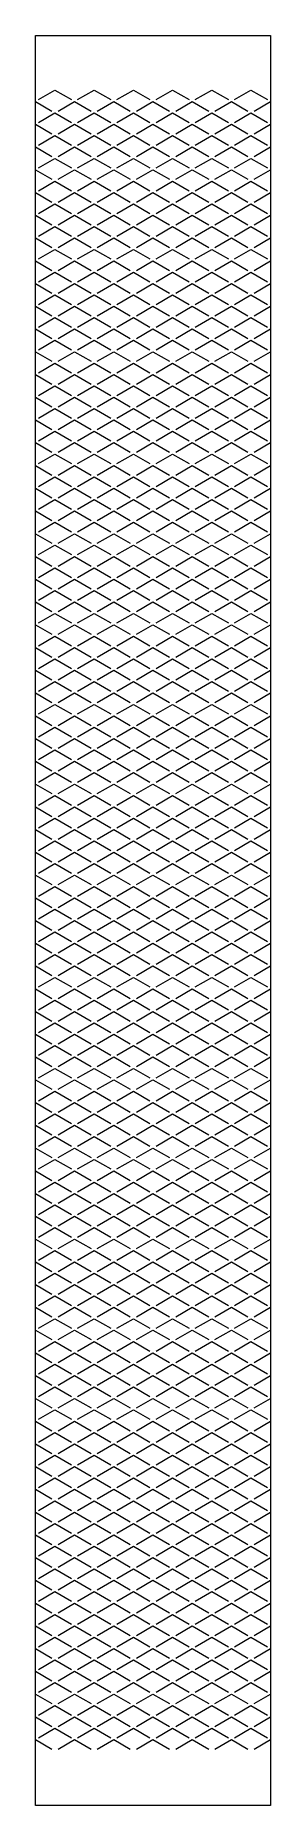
# Model space of a CAD drawing. Header units: metres. Extents: x 0 to 22, y 0 to 162.
import ezdxf

# ---------------------------------------------------------------- set-up
doc = ezdxf.new("R2010")
doc.units = ezdxf.units.M
doc.layers.add('TOP', color=1, linetype='Continuous', lineweight=0)

msp = doc.modelspace()

# ---------------------------------------------------------------- linework, layer by layer
at = {"layer": 'TOP'}
for p, q in [((0, 155.96), (1.51, 155.08)), ((0.28, 156.12), (1.79, 157)), ((1.79, 157), (3.31, 156.12)), ((2.08, 155.08), (3.59, 155.96)), ((3.59, 155.96), (5.1, 155.08)), ((3.87, 156.12), (5.38, 157)), ((5.38, 157), (6.9, 156.12)), ((5.67, 155.08), (7.18, 155.96)), ((7.18, 155.96), (8.69, 155.08)), ((7.46, 156.12), (8.97, 157)), ((8.97, 157), (10.49, 156.12)), ((9.26, 155.08), (10.77, 155.96)), ((10.77, 155.96), (12.28, 155.08)), ((11.05, 156.12), (12.56, 157)), ((12.56, 157), (14.08, 156.12)), ((12.85, 155.08), (14.36, 155.96)), ((14.36, 155.96), (15.87, 155.08)), ((14.64, 156.12), (16.16, 157)), ((16.16, 157), (17.67, 156.12)), ((16.44, 155.08), (17.95, 155.96)), ((17.95, 155.96), (19.46, 155.08)), ((18.23, 156.12), (19.74, 157)), ((19.74, 157), (21.26, 156.12)), ((20.03, 155.08), (21.54, 155.96)), ((0.28, 154.04), (1.79, 154.92)), ((1.79, 154.92), (3.31, 154.04)), ((3.87, 154.04), (5.38, 154.92)), ((5.38, 154.92), (6.9, 154.04)), ((7.46, 154.04), (8.97, 154.92)), ((8.97, 154.92), (10.49, 154.04)), ((11.05, 154.04), (12.56, 154.92)), ((12.56, 154.92), (14.08, 154.04)), ((14.64, 154.04), (16.16, 154.92)), ((16.16, 154.92), (17.67, 154.04)), ((18.23, 154.04), (19.74, 154.92)), ((19.74, 154.92), (21.26, 154.04)), ((0, 153.88), (1.51, 153)), ((0.28, 151.96), (1.79, 152.84)), ((1.79, 152.84), (3.31, 151.96)), ((2.08, 153), (3.59, 153.88)), ((3.59, 153.88), (5.1, 153)), ((3.87, 151.96), (5.38, 152.84)), ((5.38, 152.84), (6.9, 151.96)), ((5.67, 153), (7.18, 153.88)), ((7.18, 153.88), (8.69, 153)), ((7.46, 151.96), (8.97, 152.84)), ((8.97, 152.84), (10.49, 151.96)), ((9.26, 153), (10.77, 153.88)), ((10.77, 153.88), (12.28, 153)), ((11.05, 151.96), (12.56, 152.84)), ((12.56, 152.84), (14.08, 151.96)), ((12.85, 153), (14.36, 153.88)), ((14.36, 153.88), (15.87, 153)), ((14.64, 151.96), (16.16, 152.84)), ((16.16, 152.84), (17.67, 151.96)), ((16.44, 153), (17.95, 153.88)), ((17.95, 153.88), (19.46, 153)), ((18.23, 151.96), (19.74, 152.84)), ((19.74, 152.84), (21.26, 151.96)), ((20.03, 153), (21.54, 153.88)), ((0, 151.79), (1.51, 150.92)), ((0.28, 149.87), (1.79, 150.75)), ((1.79, 150.75), (3.31, 149.87)), ((2.08, 150.92), (3.59, 151.79)), ((3.59, 151.79), (5.1, 150.92)), ((3.87, 149.87), (5.38, 150.75)), ((5.38, 150.75), (6.9, 149.87)), ((5.67, 150.92), (7.18, 151.79)), ((7.18, 151.79), (8.69, 150.92)), ((7.46, 149.87), (8.97, 150.75)), ((8.97, 150.75), (10.49, 149.87)), ((9.26, 150.92), (10.77, 151.79)), ((10.77, 151.79), (12.28, 150.92)), ((11.05, 149.87), (12.56, 150.75)), ((12.56, 150.75), (14.08, 149.87)), ((12.85, 150.92), (14.36, 151.79)), ((14.36, 151.79), (15.87, 150.92)), ((14.64, 149.87), (16.16, 150.75)), ((16.16, 150.75), (17.67, 149.87)), ((16.44, 150.92), (17.95, 151.79)), ((17.95, 151.79), (19.46, 150.92)), ((18.23, 149.87), (19.74, 150.75)), ((19.74, 150.75), (21.26, 149.87)), ((20.03, 150.92), (21.54, 151.79)), ((0, 149.71), (1.51, 148.83)), ((2.08, 148.83), (3.59, 149.71)), ((3.59, 149.71), (5.1, 148.83)), ((5.67, 148.83), (7.18, 149.71)), ((7.18, 149.71), (8.69, 148.83)), ((9.26, 148.83), (10.77, 149.71)), ((10.77, 149.71), (12.28, 148.83)), ((12.85, 148.83), (14.36, 149.71)), ((14.36, 149.71), (15.87, 148.83)), ((16.44, 148.83), (17.95, 149.71)), ((17.95, 149.71), (19.46, 148.83)), ((20.03, 148.83), (21.54, 149.71)), ((0, 147.63), (1.51, 146.75)), ((0.28, 147.79), (1.79, 148.67)), ((1.79, 148.67), (3.31, 147.79)), ((2.08, 146.75), (3.59, 147.63)), ((3.59, 147.63), (5.1, 146.75)), ((3.87, 147.79), (5.38, 148.67)), ((5.38, 148.67), (6.9, 147.79)), ((5.67, 146.75), (7.18, 147.63)), ((7.18, 147.63), (8.69, 146.75)), ((7.46, 147.79), (8.97, 148.67)), ((8.97, 148.67), (10.49, 147.79)), ((9.26, 146.75), (10.77, 147.63)), ((10.77, 147.63), (12.28, 146.75)), ((11.05, 147.79), (12.56, 148.67)), ((12.56, 148.67), (14.08, 147.79)), ((12.85, 146.75), (14.36, 147.63)), ((14.36, 147.63), (15.87, 146.75)), ((14.64, 147.79), (16.16, 148.67)), ((16.16, 148.67), (17.67, 147.79)), ((16.44, 146.75), (17.95, 147.63)), ((17.95, 147.63), (19.46, 146.75)), ((18.23, 147.79), (19.74, 148.67)), ((19.74, 148.67), (21.26, 147.79)), ((20.03, 146.75), (21.54, 147.63)), ((0.28, 145.71), (1.79, 146.59)), ((1.79, 146.59), (3.31, 145.71)), ((3.87, 145.71), (5.38, 146.59)), ((5.38, 146.59), (6.9, 145.71)), ((7.46, 145.71), (8.97, 146.59)), ((8.97, 146.59), (10.49, 145.71)), ((11.05, 145.71), (12.56, 146.59)), ((12.56, 146.59), (14.08, 145.71)), ((14.64, 145.71), (16.16, 146.59)), ((16.16, 146.59), (17.67, 145.71)), ((18.23, 145.71), (19.74, 146.59)), ((19.74, 146.59), (21.26, 145.71)), ((0, 145.55), (1.51, 144.67)), ((0.28, 143.63), (1.79, 144.51)), ((1.79, 144.51), (3.31, 143.63)), ((2.08, 144.67), (3.59, 145.55)), ((3.59, 145.55), (5.1, 144.67)), ((3.87, 143.63), (5.38, 144.51)), ((5.38, 144.51), (6.9, 143.63)), ((5.67, 144.67), (7.18, 145.55)), ((7.18, 145.55), (8.69, 144.67)), ((7.46, 143.63), (8.97, 144.51)), ((8.97, 144.51), (10.49, 143.63)), ((9.26, 144.67), (10.77, 145.55)), ((10.77, 145.55), (12.28, 144.67)), ((11.05, 143.63), (12.56, 144.51)), ((12.56, 144.51), (14.08, 143.63)), ((12.85, 144.67), (14.36, 145.55)), ((14.36, 145.55), (15.87, 144.67)), ((14.64, 143.63), (16.16, 144.51)), ((16.16, 144.51), (17.67, 143.63)), ((16.44, 144.67), (17.95, 145.55)), ((17.95, 145.55), (19.46, 144.67)), ((18.23, 143.63), (19.74, 144.51)), ((19.74, 144.51), (21.26, 143.63)), ((20.03, 144.67), (21.54, 145.55)), ((0, 143.47), (1.51, 142.59)), ((2.08, 142.59), (3.59, 143.47)), ((3.59, 143.47), (5.1, 142.59)), ((5.67, 142.59), (7.18, 143.47)), ((7.18, 143.47), (8.69, 142.59)), ((9.26, 142.59), (10.77, 143.47)), ((10.77, 143.47), (12.28, 142.59)), ((12.85, 142.59), (14.36, 143.47)), ((14.36, 143.47), (15.87, 142.59)), ((16.44, 142.59), (17.95, 143.47)), ((17.95, 143.47), (19.46, 142.59)), ((20.03, 142.59), (21.54, 143.47)), ((0, 141.38), (1.51, 140.5)), ((0.28, 141.55), (1.79, 142.42)), ((1.79, 142.42), (3.31, 141.55)), ((2.08, 140.5), (3.59, 141.38)), ((3.59, 141.38), (5.1, 140.5)), ((3.87, 141.55), (5.38, 142.42)), ((5.38, 142.42), (6.9, 141.55)), ((5.67, 140.5), (7.18, 141.38)), ((7.18, 141.38), (8.69, 140.5)), ((7.46, 141.55), (8.97, 142.42)), ((8.97, 142.42), (10.49, 141.55)), ((9.26, 140.5), (10.77, 141.38)), ((10.77, 141.38), (12.28, 140.5)), ((11.05, 141.55), (12.56, 142.42)), ((12.56, 142.42), (14.08, 141.55)), ((12.85, 140.5), (14.36, 141.38)), ((14.36, 141.38), (15.87, 140.5)), ((14.64, 141.55), (16.16, 142.42)), ((16.16, 142.42), (17.67, 141.55)), ((16.44, 140.5), (17.95, 141.38)), ((17.95, 141.38), (19.46, 140.5)), ((18.23, 141.55), (19.74, 142.42)), ((19.74, 142.42), (21.26, 141.55)), ((20.03, 140.5), (21.54, 141.38)), ((0.28, 139.46), (1.79, 140.34)), ((1.79, 140.34), (3.31, 139.46)), ((3.87, 139.46), (5.38, 140.34)), ((5.38, 140.34), (6.9, 139.46)), ((7.46, 139.46), (8.97, 140.34)), ((8.97, 140.34), (10.49, 139.46)), ((11.05, 139.46), (12.56, 140.34)), ((12.56, 140.34), (14.08, 139.46)), ((14.64, 139.46), (16.16, 140.34)), ((16.16, 140.34), (17.67, 139.46)), ((18.23, 139.46), (19.74, 140.34)), ((19.74, 140.34), (21.26, 139.46)), ((0, 139.3), (1.51, 138.42)), ((0.28, 137.38), (1.79, 138.26)), ((1.79, 138.26), (3.31, 137.38)), ((2.08, 138.42), (3.59, 139.3)), ((3.59, 139.3), (5.1, 138.42)), ((3.87, 137.38), (5.38, 138.26)), ((5.38, 138.26), (6.9, 137.38)), ((5.67, 138.42), (7.18, 139.3)), ((7.18, 139.3), (8.69, 138.42)), ((7.46, 137.38), (8.97, 138.26)), ((8.97, 138.26), (10.49, 137.38)), ((9.26, 138.42), (10.77, 139.3)), ((10.77, 139.3), (12.28, 138.42)), ((11.05, 137.38), (12.56, 138.26)), ((12.56, 138.26), (14.08, 137.38)), ((12.85, 138.42), (14.36, 139.3)), ((14.36, 139.3), (15.87, 138.42)), ((14.64, 137.38), (16.16, 138.26)), ((16.16, 138.26), (17.67, 137.38)), ((16.44, 138.42), (17.95, 139.3)), ((17.95, 139.3), (19.46, 138.42)), ((18.23, 137.38), (19.74, 138.26)), ((19.74, 138.26), (21.26, 137.38)), ((20.03, 138.42), (21.54, 139.3)), ((0, 137.22), (1.51, 136.34)), ((0.28, 135.3), (1.79, 136.18)), ((1.79, 136.18), (3.31, 135.3)), ((2.08, 136.34), (3.59, 137.22)), ((3.59, 137.22), (5.1, 136.34)), ((3.87, 135.3), (5.38, 136.18)), ((5.38, 136.18), (6.9, 135.3)), ((5.67, 136.34), (7.18, 137.22)), ((7.18, 137.22), (8.69, 136.34)), ((7.46, 135.3), (8.97, 136.18)), ((8.97, 136.18), (10.49, 135.3)), ((9.26, 136.34), (10.77, 137.22)), ((10.77, 137.22), (12.28, 136.34)), ((11.05, 135.3), (12.56, 136.18)), ((12.56, 136.18), (14.08, 135.3)), ((12.85, 136.34), (14.36, 137.22)), ((14.36, 137.22), (15.87, 136.34)), ((14.64, 135.3), (16.16, 136.18)), ((16.16, 136.18), (17.67, 135.3)), ((16.44, 136.34), (17.95, 137.22)), ((17.95, 137.22), (19.46, 136.34)), ((18.23, 135.3), (19.74, 136.18)), ((19.74, 136.18), (21.26, 135.3)), ((20.03, 136.34), (21.54, 137.22)), ((0, 135.14), (1.51, 134.26)), ((2.08, 134.26), (3.59, 135.14)), ((3.59, 135.14), (5.1, 134.26)), ((5.67, 134.26), (7.18, 135.14)), ((7.18, 135.14), (8.69, 134.26)), ((9.26, 134.26), (10.77, 135.14)), ((10.77, 135.14), (12.28, 134.26)), ((12.85, 134.26), (14.36, 135.14)), ((14.36, 135.14), (15.87, 134.26)), ((16.44, 134.26), (17.95, 135.14)), ((17.95, 135.14), (19.46, 134.26)), ((20.03, 134.26), (21.54, 135.14)), ((0, 133.05), (1.51, 132.18)), ((0.28, 133.22), (1.79, 134.1)), ((1.79, 134.1), (3.31, 133.22)), ((2.08, 132.18), (3.59, 133.05)), ((3.59, 133.05), (5.1, 132.18)), ((3.87, 133.22), (5.38, 134.1)), ((5.38, 134.1), (6.9, 133.22)), ((5.67, 132.18), (7.18, 133.05)), ((7.18, 133.05), (8.69, 132.18)), ((7.46, 133.22), (8.97, 134.1)), ((8.97, 134.1), (10.49, 133.22)), ((9.26, 132.18), (10.77, 133.05)), ((10.77, 133.05), (12.28, 132.18)), ((11.05, 133.22), (12.56, 134.1)), ((12.56, 134.1), (14.08, 133.22)), ((12.85, 132.18), (14.36, 133.05)), ((14.36, 133.05), (15.87, 132.18)), ((14.64, 133.22), (16.16, 134.1)), ((16.16, 134.1), (17.67, 133.22)), ((16.44, 132.18), (17.95, 133.05)), ((17.95, 133.05), (19.46, 132.18)), ((18.23, 133.22), (19.74, 134.1)), ((19.74, 134.1), (21.26, 133.22)), ((20.03, 132.18), (21.54, 133.05)), ((0.28, 131.13), (1.79, 132.01)), ((1.79, 132.01), (3.31, 131.13)), ((3.87, 131.13), (5.38, 132.01)), ((5.38, 132.01), (6.9, 131.13)), ((7.46, 131.13), (8.97, 132.01)), ((8.97, 132.01), (10.49, 131.13)), ((11.05, 131.13), (12.56, 132.01)), ((12.56, 132.01), (14.08, 131.13)), ((14.64, 131.13), (16.16, 132.01)), ((16.16, 132.01), (17.67, 131.13)), ((18.23, 131.13), (19.74, 132.01)), ((19.74, 132.01), (21.26, 131.13)), ((0, 130.97), (1.51, 130.09)), ((0.28, 129.05), (1.79, 129.93)), ((1.79, 129.93), (3.31, 129.05)), ((2.08, 130.09), (3.59, 130.97)), ((3.59, 130.97), (5.1, 130.09)), ((3.87, 129.05), (5.38, 129.93)), ((5.38, 129.93), (6.9, 129.05)), ((5.67, 130.09), (7.18, 130.97)), ((7.18, 130.97), (8.69, 130.09)), ((7.46, 129.05), (8.97, 129.93)), ((8.97, 129.93), (10.49, 129.05)), ((9.26, 130.09), (10.77, 130.97)), ((10.77, 130.97), (12.28, 130.09)), ((11.05, 129.05), (12.56, 129.93)), ((12.56, 129.93), (14.08, 129.05)), ((12.85, 130.09), (14.36, 130.97)), ((14.36, 130.97), (15.87, 130.09)), ((14.64, 129.05), (16.16, 129.93)), ((16.16, 129.93), (17.67, 129.05)), ((16.44, 130.09), (17.95, 130.97)), ((17.95, 130.97), (19.46, 130.09)), ((18.23, 129.05), (19.74, 129.93)), ((19.74, 129.93), (21.26, 129.05)), ((20.03, 130.09), (21.54, 130.97)), ((0, 128.89), (1.51, 128.01)), ((2.08, 128.01), (3.59, 128.89)), ((3.59, 128.89), (5.1, 128.01)), ((5.67, 128.01), (7.18, 128.89)), ((7.18, 128.89), (8.69, 128.01)), ((9.26, 128.01), (10.77, 128.89)), ((10.77, 128.89), (12.28, 128.01)), ((12.85, 128.01), (14.36, 128.89)), ((14.36, 128.89), (15.87, 128.01)), ((16.44, 128.01), (17.95, 128.89)), ((17.95, 128.89), (19.46, 128.01)), ((20.03, 128.01), (21.54, 128.89)), ((0, 126.81), (1.51, 125.93)), ((0.28, 126.97), (1.79, 127.85)), ((1.79, 127.85), (3.31, 126.97)), ((2.08, 125.93), (3.59, 126.81)), ((3.59, 126.81), (5.1, 125.93)), ((3.87, 126.97), (5.38, 127.85)), ((5.38, 127.85), (6.9, 126.97)), ((5.67, 125.93), (7.18, 126.81)), ((7.18, 126.81), (8.69, 125.93)), ((7.46, 126.97), (8.97, 127.85)), ((8.97, 127.85), (10.49, 126.97)), ((9.26, 125.93), (10.77, 126.81)), ((10.77, 126.81), (12.28, 125.93)), ((11.05, 126.97), (12.56, 127.85)), ((12.56, 127.85), (14.08, 126.97)), ((12.85, 125.93), (14.36, 126.81)), ((14.36, 126.81), (15.87, 125.93)), ((14.64, 126.97), (16.16, 127.85)), ((16.16, 127.85), (17.67, 126.97)), ((16.44, 125.93), (17.95, 126.81)), ((17.95, 126.81), (19.46, 125.93)), ((18.23, 126.97), (19.74, 127.85)), ((19.74, 127.85), (21.26, 126.97)), ((20.03, 125.93), (21.54, 126.81)), ((0.28, 124.89), (1.79, 125.77)), ((1.79, 125.77), (3.31, 124.89)), ((3.87, 124.89), (5.38, 125.77)), ((5.38, 125.77), (6.9, 124.89)), ((7.46, 124.89), (8.97, 125.77)), ((8.97, 125.77), (10.49, 124.89)), ((11.05, 124.89), (12.56, 125.77)), ((12.56, 125.77), (14.08, 124.89)), ((14.64, 124.89), (16.16, 125.77)), ((16.16, 125.77), (17.67, 124.89)), ((18.23, 124.89), (19.74, 125.77)), ((19.74, 125.77), (21.26, 124.89)), ((0, 124.73), (1.51, 123.85)), ((0.28, 122.81), (1.79, 123.68)), ((1.79, 123.68), (3.31, 122.81)), ((2.08, 123.85), (3.59, 124.73)), ((3.59, 124.73), (5.1, 123.85)), ((3.87, 122.81), (5.38, 123.68)), ((5.38, 123.68), (6.9, 122.81)), ((5.67, 123.85), (7.18, 124.73)), ((7.18, 124.73), (8.69, 123.85)), ((7.46, 122.81), (8.97, 123.68)), ((8.97, 123.68), (10.49, 122.81)), ((9.26, 123.85), (10.77, 124.73)), ((10.77, 124.73), (12.28, 123.85)), ((11.05, 122.81), (12.56, 123.68)), ((12.56, 123.68), (14.08, 122.81)), ((12.85, 123.85), (14.36, 124.73)), ((14.36, 124.73), (15.87, 123.85)), ((14.64, 122.81), (16.16, 123.68)), ((16.16, 123.68), (17.67, 122.81)), ((16.44, 123.85), (17.95, 124.73)), ((17.95, 124.73), (19.46, 123.85)), ((18.23, 122.81), (19.74, 123.68)), ((19.74, 123.68), (21.26, 122.81)), ((20.03, 123.85), (21.54, 124.73)), ((0, 122.64), (1.51, 121.76)), ((0.28, 120.72), (1.79, 121.6)), ((1.79, 121.6), (3.31, 120.72)), ((2.08, 121.76), (3.59, 122.64)), ((3.59, 122.64), (5.1, 121.76)), ((3.87, 120.72), (5.38, 121.6)), ((5.38, 121.6), (6.9, 120.72)), ((5.67, 121.76), (7.18, 122.64)), ((7.18, 122.64), (8.69, 121.76)), ((7.46, 120.72), (8.97, 121.6)), ((8.97, 121.6), (10.49, 120.72)), ((9.26, 121.76), (10.77, 122.64)), ((10.77, 122.64), (12.28, 121.76)), ((11.05, 120.72), (12.56, 121.6)), ((12.56, 121.6), (14.08, 120.72)), ((12.85, 121.76), (14.36, 122.64)), ((14.36, 122.64), (15.87, 121.76)), ((14.64, 120.72), (16.16, 121.6)), ((16.16, 121.6), (17.67, 120.72)), ((16.44, 121.76), (17.95, 122.64)), ((17.95, 122.64), (19.46, 121.76)), ((18.23, 120.72), (19.74, 121.6)), ((19.74, 121.6), (21.26, 120.72)), ((20.03, 121.76), (21.54, 122.64)), ((0, 120.56), (1.51, 119.68)), ((2.08, 119.68), (3.59, 120.56)), ((3.59, 120.56), (5.1, 119.68)), ((5.67, 119.68), (7.18, 120.56)), ((7.18, 120.56), (8.69, 119.68)), ((9.26, 119.68), (10.77, 120.56)), ((10.77, 120.56), (12.28, 119.68)), ((12.85, 119.68), (14.36, 120.56)), ((14.36, 120.56), (15.87, 119.68)), ((16.44, 119.68), (17.95, 120.56)), ((17.95, 120.56), (19.46, 119.68)), ((20.03, 119.68), (21.54, 120.56)), ((0, 118.48), (1.51, 117.6)), ((0.28, 118.64), (1.79, 119.52)), ((1.79, 119.52), (3.31, 118.64)), ((2.08, 117.6), (3.59, 118.48)), ((3.59, 118.48), (5.1, 117.6)), ((3.87, 118.64), (5.38, 119.52)), ((5.38, 119.52), (6.9, 118.64)), ((5.67, 117.6), (7.18, 118.48)), ((7.18, 118.48), (8.69, 117.6)), ((7.46, 118.64), (8.97, 119.52)), ((8.97, 119.52), (10.49, 118.64)), ((9.26, 117.6), (10.77, 118.48)), ((10.77, 118.48), (12.28, 117.6)), ((11.05, 118.64), (12.56, 119.52)), ((12.56, 119.52), (14.08, 118.64)), ((12.85, 117.6), (14.36, 118.48)), ((14.36, 118.48), (15.87, 117.6)), ((14.64, 118.64), (16.16, 119.52)), ((16.16, 119.52), (17.67, 118.64)), ((16.44, 117.6), (17.95, 118.48)), ((17.95, 118.48), (19.46, 117.6)), ((18.23, 118.64), (19.74, 119.52)), ((19.74, 119.52), (21.26, 118.64)), ((20.03, 117.6), (21.54, 118.48)), ((0.28, 116.56), (1.79, 117.44)), ((1.79, 117.44), (3.31, 116.56)), ((3.87, 116.56), (5.38, 117.44)), ((5.38, 117.44), (6.9, 116.56)), ((7.46, 116.56), (8.97, 117.44)), ((8.97, 117.44), (10.49, 116.56)), ((11.05, 116.56), (12.56, 117.44)), ((12.56, 117.44), (14.08, 116.56)), ((14.64, 116.56), (16.16, 117.44)), ((16.16, 117.44), (17.67, 116.56)), ((18.23, 116.56), (19.74, 117.44)), ((19.74, 117.44), (21.26, 116.56)), ((0, 116.4), (1.51, 115.52)), ((0.28, 114.48), (1.79, 115.36)), ((1.79, 115.36), (3.31, 114.48)), ((2.08, 115.52), (3.59, 116.4)), ((3.59, 116.4), (5.1, 115.52)), ((3.87, 114.48), (5.38, 115.36)), ((5.38, 115.36), (6.9, 114.48)), ((5.67, 115.52), (7.18, 116.4)), ((7.18, 116.4), (8.69, 115.52)), ((7.46, 114.48), (8.97, 115.36)), ((8.97, 115.36), (10.49, 114.48)), ((9.26, 115.52), (10.77, 116.4)), ((10.77, 116.4), (12.28, 115.52)), ((11.05, 114.48), (12.56, 115.36)), ((12.56, 115.36), (14.08, 114.48)), ((12.85, 115.52), (14.36, 116.4)), ((14.36, 116.4), (15.87, 115.52)), ((14.64, 114.48), (16.16, 115.36)), ((16.16, 115.36), (17.67, 114.48)), ((16.44, 115.52), (17.95, 116.4)), ((17.95, 116.4), (19.46, 115.52)), ((18.23, 114.48), (19.74, 115.36)), ((19.74, 115.36), (21.26, 114.48)), ((20.03, 115.52), (21.54, 116.4)), ((0, 114.32), (1.51, 113.44)), ((2.08, 113.44), (3.59, 114.32)), ((3.59, 114.32), (5.1, 113.44)), ((5.67, 113.44), (7.18, 114.32)), ((7.18, 114.32), (8.69, 113.44)), ((9.26, 113.44), (10.77, 114.32)), ((10.77, 114.32), (12.28, 113.44)), ((12.85, 113.44), (14.36, 114.32)), ((14.36, 114.32), (15.87, 113.44)), ((16.44, 113.44), (17.95, 114.32)), ((17.95, 114.32), (19.46, 113.44)), ((20.03, 113.44), (21.54, 114.32)), ((0, 112.23), (1.51, 111.35)), ((0.28, 112.39), (1.79, 113.27)), ((1.79, 113.27), (3.31, 112.39)), ((2.08, 111.35), (3.59, 112.23)), ((3.59, 112.23), (5.1, 111.35)), ((3.87, 112.39), (5.38, 113.27)), ((5.38, 113.27), (6.9, 112.39)), ((5.67, 111.35), (7.18, 112.23)), ((7.18, 112.23), (8.69, 111.35)), ((7.46, 112.39), (8.97, 113.27)), ((8.97, 113.27), (10.49, 112.39)), ((9.26, 111.35), (10.77, 112.23)), ((10.77, 112.23), (12.28, 111.35)), ((11.05, 112.39), (12.56, 113.27)), ((12.56, 113.27), (14.08, 112.39)), ((12.85, 111.35), (14.36, 112.23)), ((14.36, 112.23), (15.87, 111.35)), ((14.64, 112.39), (16.16, 113.27)), ((16.16, 113.27), (17.67, 112.39)), ((16.44, 111.35), (17.95, 112.23)), ((17.95, 112.23), (19.46, 111.35)), ((18.23, 112.39), (19.74, 113.27)), ((19.74, 113.27), (21.26, 112.39)), ((20.03, 111.35), (21.54, 112.23)), ((0.28, 110.31), (1.79, 111.19)), ((1.79, 111.19), (3.31, 110.31)), ((3.87, 110.31), (5.38, 111.19)), ((5.38, 111.19), (6.9, 110.31)), ((7.46, 110.31), (8.97, 111.19)), ((8.97, 111.19), (10.49, 110.31)), ((11.05, 110.31), (12.56, 111.19)), ((12.56, 111.19), (14.08, 110.31)), ((14.64, 110.31), (16.16, 111.19)), ((16.16, 111.19), (17.67, 110.31)), ((18.23, 110.31), (19.74, 111.19)), ((19.74, 111.19), (21.26, 110.31)), ((0, 110.15), (1.51, 109.27)), ((0.28, 108.23), (1.79, 109.11)), ((1.79, 109.11), (3.31, 108.23)), ((2.08, 109.27), (3.59, 110.15)), ((3.59, 110.15), (5.1, 109.27)), ((3.87, 108.23), (5.38, 109.11)), ((5.38, 109.11), (6.9, 108.23)), ((5.67, 109.27), (7.18, 110.15)), ((7.18, 110.15), (8.69, 109.27)), ((7.46, 108.23), (8.97, 109.11)), ((8.97, 109.11), (10.49, 108.23)), ((9.26, 109.27), (10.77, 110.15)), ((10.77, 110.15), (12.28, 109.27)), ((11.05, 108.23), (12.56, 109.11)), ((12.56, 109.11), (14.08, 108.23)), ((12.85, 109.27), (14.36, 110.15)), ((14.36, 110.15), (15.87, 109.27)), ((14.64, 108.23), (16.16, 109.11)), ((16.16, 109.11), (17.67, 108.23)), ((16.44, 109.27), (17.95, 110.15)), ((17.95, 110.15), (19.46, 109.27)), ((18.23, 108.23), (19.74, 109.11)), ((19.74, 109.11), (21.26, 108.23)), ((20.03, 109.27), (21.54, 110.15)), ((0, 108.07), (1.51, 107.19)), ((0.28, 106.15), (1.79, 107.03)), ((1.79, 107.03), (3.31, 106.15)), ((2.08, 107.19), (3.59, 108.07)), ((3.59, 108.07), (5.1, 107.19)), ((3.87, 106.15), (5.38, 107.03)), ((5.38, 107.03), (6.9, 106.15)), ((5.67, 107.19), (7.18, 108.07)), ((7.18, 108.07), (8.69, 107.19)), ((7.46, 106.15), (8.97, 107.03)), ((8.97, 107.03), (10.49, 106.15)), ((9.26, 107.19), (10.77, 108.07)), ((10.77, 108.07), (12.28, 107.19)), ((11.05, 106.15), (12.56, 107.03)), ((12.56, 107.03), (14.08, 106.15)), ((12.85, 107.19), (14.36, 108.07)), ((14.36, 108.07), (15.87, 107.19)), ((14.64, 106.15), (16.16, 107.03)), ((16.16, 107.03), (17.67, 106.15)), ((16.44, 107.19), (17.95, 108.07)), ((17.95, 108.07), (19.46, 107.19)), ((18.23, 106.15), (19.74, 107.03)), ((19.74, 107.03), (21.26, 106.15)), ((20.03, 107.19), (21.54, 108.07)), ((0, 105.99), (1.51, 105.11)), ((2.08, 105.11), (3.59, 105.99)), ((3.59, 105.99), (5.1, 105.11)), ((5.67, 105.11), (7.18, 105.99)), ((7.18, 105.99), (8.69, 105.11)), ((9.26, 105.11), (10.77, 105.99)), ((10.77, 105.99), (12.28, 105.11)), ((12.85, 105.11), (14.36, 105.99)), ((14.36, 105.99), (15.87, 105.11)), ((16.44, 105.11), (17.95, 105.99)), ((17.95, 105.99), (19.46, 105.11)), ((20.03, 105.11), (21.54, 105.99)), ((0, 103.9), (1.51, 103.02)), ((0.28, 104.07), (1.79, 104.95)), ((1.79, 104.95), (3.31, 104.07)), ((2.08, 103.02), (3.59, 103.9)), ((3.59, 103.9), (5.1, 103.02)), ((3.87, 104.07), (5.38, 104.95)), ((5.38, 104.95), (6.9, 104.07)), ((5.67, 103.02), (7.18, 103.9)), ((7.18, 103.9), (8.69, 103.02)), ((7.46, 104.07), (8.97, 104.95)), ((8.97, 104.95), (10.49, 104.07)), ((9.26, 103.02), (10.77, 103.9)), ((10.77, 103.9), (12.28, 103.02)), ((11.05, 104.07), (12.56, 104.95)), ((12.56, 104.95), (14.08, 104.07)), ((12.85, 103.02), (14.36, 103.9)), ((14.36, 103.9), (15.87, 103.02)), ((14.64, 104.07), (16.16, 104.95)), ((16.16, 104.95), (17.67, 104.07)), ((16.44, 103.02), (17.95, 103.9)), ((17.95, 103.9), (19.46, 103.02)), ((18.23, 104.07), (19.74, 104.95)), ((19.74, 104.95), (21.26, 104.07)), ((20.03, 103.02), (21.54, 103.9)), ((0.28, 101.98), (1.79, 102.86)), ((1.79, 102.86), (3.31, 101.98)), ((3.87, 101.98), (5.38, 102.86)), ((5.38, 102.86), (6.9, 101.98)), ((7.46, 101.98), (8.97, 102.86)), ((8.97, 102.86), (10.49, 101.98)), ((11.05, 101.98), (12.56, 102.86)), ((12.56, 102.86), (14.08, 101.98)), ((14.64, 101.98), (16.16, 102.86)), ((16.16, 102.86), (17.67, 101.98)), ((18.23, 101.98), (19.74, 102.86)), ((19.74, 102.86), (21.26, 101.98)), ((0, 101.82), (1.51, 100.94)), ((0.28, 99.9), (1.79, 100.78)), ((1.79, 100.78), (3.31, 99.9)), ((2.08, 100.94), (3.59, 101.82)), ((3.59, 101.82), (5.1, 100.94)), ((3.87, 99.9), (5.38, 100.78)), ((5.38, 100.78), (6.9, 99.9)), ((5.67, 100.94), (7.18, 101.82)), ((7.18, 101.82), (8.69, 100.94)), ((7.46, 99.9), (8.97, 100.78)), ((8.97, 100.78), (10.49, 99.9)), ((9.26, 100.94), (10.77, 101.82)), ((10.77, 101.82), (12.28, 100.94)), ((11.05, 99.9), (12.56, 100.78)), ((12.56, 100.78), (14.08, 99.9)), ((12.85, 100.94), (14.36, 101.82)), ((14.36, 101.82), (15.87, 100.94)), ((14.64, 99.9), (16.16, 100.78)), ((16.16, 100.78), (17.67, 99.9)), ((16.44, 100.94), (17.95, 101.82)), ((17.95, 101.82), (19.46, 100.94)), ((18.23, 99.9), (19.74, 100.78)), ((19.74, 100.78), (21.26, 99.9)), ((20.03, 100.94), (21.54, 101.82)), ((0, 99.74), (1.51, 98.86)), ((2.08, 98.86), (3.59, 99.74)), ((3.59, 99.74), (5.1, 98.86)), ((5.67, 98.86), (7.18, 99.74)), ((7.18, 99.74), (8.69, 98.86)), ((9.26, 98.86), (10.77, 99.74)), ((10.77, 99.74), (12.28, 98.86)), ((12.85, 98.86), (14.36, 99.74)), ((14.36, 99.74), (15.87, 98.86)), ((16.44, 98.86), (17.95, 99.74)), ((17.95, 99.74), (19.46, 98.86)), ((20.03, 98.86), (21.54, 99.74)), ((0, 97.66), (1.51, 96.78)), ((0.28, 97.82), (1.79, 98.7)), ((1.79, 98.7), (3.31, 97.82)), ((2.08, 96.78), (3.59, 97.66)), ((3.59, 97.66), (5.1, 96.78)), ((3.87, 97.82), (5.38, 98.7)), ((5.38, 98.7), (6.9, 97.82)), ((5.67, 96.78), (7.18, 97.66)), ((7.18, 97.66), (8.69, 96.78)), ((7.46, 97.82), (8.97, 98.7)), ((8.97, 98.7), (10.49, 97.82)), ((9.26, 96.78), (10.77, 97.66)), ((10.77, 97.66), (12.28, 96.78)), ((11.05, 97.82), (12.56, 98.7)), ((12.56, 98.7), (14.08, 97.82)), ((12.85, 96.78), (14.36, 97.66)), ((14.36, 97.66), (15.87, 96.78)), ((14.64, 97.82), (16.16, 98.7)), ((16.16, 98.7), (17.67, 97.82)), ((16.44, 96.78), (17.95, 97.66)), ((17.95, 97.66), (19.46, 96.78)), ((18.23, 97.82), (19.74, 98.7)), ((19.74, 98.7), (21.26, 97.82)), ((20.03, 96.78), (21.54, 97.66)), ((0.28, 95.74), (1.79, 96.62)), ((1.79, 96.62), (3.31, 95.74)), ((3.87, 95.74), (5.38, 96.62)), ((5.38, 96.62), (6.9, 95.74)), ((7.46, 95.74), (8.97, 96.62)), ((8.97, 96.62), (10.49, 95.74)), ((11.05, 95.74), (12.56, 96.62)), ((12.56, 96.62), (14.08, 95.74)), ((14.64, 95.74), (16.16, 96.62)), ((16.16, 96.62), (17.67, 95.74)), ((18.23, 95.74), (19.74, 96.62)), ((19.74, 96.62), (21.26, 95.74)), ((0, 95.58), (1.51, 94.7)), ((0.28, 93.65), (1.79, 94.53)), ((1.79, 94.53), (3.31, 93.65)), ((2.08, 94.7), (3.59, 95.58)), ((3.59, 95.58), (5.1, 94.7)), ((3.87, 93.65), (5.38, 94.53)), ((5.38, 94.53), (6.9, 93.65)), ((5.67, 94.7), (7.18, 95.58)), ((7.18, 95.58), (8.69, 94.7)), ((7.46, 93.65), (8.97, 94.53)), ((8.97, 94.53), (10.49, 93.65)), ((9.26, 94.7), (10.77, 95.58)), ((10.77, 95.58), (12.28, 94.7)), ((11.05, 93.65), (12.56, 94.53)), ((12.56, 94.53), (14.08, 93.65)), ((12.85, 94.7), (14.36, 95.58)), ((14.36, 95.58), (15.87, 94.7)), ((14.64, 93.65), (16.16, 94.53)), ((16.16, 94.53), (17.67, 93.65)), ((16.44, 94.7), (17.95, 95.58)), ((17.95, 95.58), (19.46, 94.7)), ((18.23, 93.65), (19.74, 94.53)), ((19.74, 94.53), (21.26, 93.65)), ((20.03, 94.7), (21.54, 95.58)), ((0, 93.49), (1.51, 92.61)), ((0.28, 91.57), (1.79, 92.45)), ((1.79, 92.45), (3.31, 91.57)), ((2.08, 92.61), (3.59, 93.49)), ((3.59, 93.49), (5.1, 92.61)), ((3.87, 91.57), (5.38, 92.45)), ((5.38, 92.45), (6.9, 91.57)), ((5.67, 92.61), (7.18, 93.49)), ((7.18, 93.49), (8.69, 92.61)), ((7.46, 91.57), (8.97, 92.45)), ((8.97, 92.45), (10.49, 91.57)), ((9.26, 92.61), (10.77, 93.49)), ((10.77, 93.49), (12.28, 92.61)), ((11.05, 91.57), (12.56, 92.45)), ((12.56, 92.45), (14.08, 91.57)), ((12.85, 92.61), (14.36, 93.49)), ((14.36, 93.49), (15.87, 92.61)), ((14.64, 91.57), (16.16, 92.45)), ((16.16, 92.45), (17.67, 91.57)), ((16.44, 92.61), (17.95, 93.49)), ((17.95, 93.49), (19.46, 92.61)), ((18.23, 91.57), (19.74, 92.45)), ((19.74, 92.45), (21.26, 91.57)), ((20.03, 92.61), (21.54, 93.49)), ((0, 91.41), (1.51, 90.53)), ((2.08, 90.53), (3.59, 91.41)), ((3.59, 91.41), (5.1, 90.53)), ((5.67, 90.53), (7.18, 91.41)), ((7.18, 91.41), (8.69, 90.53)), ((9.26, 90.53), (10.77, 91.41)), ((10.77, 91.41), (12.28, 90.53)), ((12.85, 90.53), (14.36, 91.41)), ((14.36, 91.41), (15.87, 90.53)), ((16.44, 90.53), (17.95, 91.41)), ((17.95, 91.41), (19.46, 90.53)), ((20.03, 90.53), (21.54, 91.41)), ((0, 89.33), (1.51, 88.45)), ((0.28, 89.49), (1.79, 90.37)), ((1.79, 90.37), (3.31, 89.49)), ((2.08, 88.45), (3.59, 89.33)), ((3.59, 89.33), (5.1, 88.45)), ((3.87, 89.49), (5.38, 90.37)), ((5.38, 90.37), (6.9, 89.49)), ((5.67, 88.45), (7.18, 89.33)), ((7.18, 89.33), (8.69, 88.45)), ((7.46, 89.49), (8.97, 90.37)), ((8.97, 90.37), (10.49, 89.49)), ((9.26, 88.45), (10.77, 89.33)), ((10.77, 89.33), (12.28, 88.45)), ((11.05, 89.49), (12.56, 90.37)), ((12.56, 90.37), (14.08, 89.49)), ((12.85, 88.45), (14.36, 89.33)), ((14.36, 89.33), (15.87, 88.45)), ((14.64, 89.49), (16.16, 90.37)), ((16.16, 90.37), (17.67, 89.49)), ((16.44, 88.45), (17.95, 89.33)), ((17.95, 89.33), (19.46, 88.45)), ((18.23, 89.49), (19.74, 90.37)), ((19.74, 90.37), (21.26, 89.49)), ((20.03, 88.45), (21.54, 89.33)), ((0.28, 87.41), (1.79, 88.29)), ((1.79, 88.29), (3.31, 87.41)), ((3.87, 87.41), (5.38, 88.29)), ((5.38, 88.29), (6.9, 87.41)), ((7.46, 87.41), (8.97, 88.29)), ((8.97, 88.29), (10.49, 87.41)), ((11.05, 87.41), (12.56, 88.29)), ((12.56, 88.29), (14.08, 87.41)), ((14.64, 87.41), (16.16, 88.29)), ((16.16, 88.29), (17.67, 87.41)), ((18.23, 87.41), (19.74, 88.29)), ((19.74, 88.29), (21.26, 87.41)), ((0, 87.25), (1.51, 86.37)), ((0.28, 85.33), (1.79, 86.21)), ((1.79, 86.21), (3.31, 85.33)), ((2.08, 86.37), (3.59, 87.25)), ((3.59, 87.25), (5.1, 86.37)), ((3.87, 85.33), (5.38, 86.21)), ((5.38, 86.21), (6.9, 85.33)), ((5.67, 86.37), (7.18, 87.25)), ((7.18, 87.25), (8.69, 86.37)), ((7.46, 85.33), (8.97, 86.21)), ((8.97, 86.21), (10.49, 85.33)), ((9.26, 86.37), (10.77, 87.25)), ((10.77, 87.25), (12.28, 86.37)), ((11.05, 85.33), (12.56, 86.21)), ((12.56, 86.21), (14.08, 85.33)), ((12.85, 86.37), (14.36, 87.25)), ((14.36, 87.25), (15.87, 86.37)), ((14.64, 85.33), (16.16, 86.21)), ((16.16, 86.21), (17.67, 85.33)), ((16.44, 86.37), (17.95, 87.25)), ((17.95, 87.25), (19.46, 86.37)), ((18.23, 85.33), (19.74, 86.21)), ((19.74, 86.21), (21.26, 85.33)), ((20.03, 86.37), (21.54, 87.25)), ((0, 85.16), (1.51, 84.28)), ((2.08, 84.28), (3.59, 85.16)), ((3.59, 85.16), (5.1, 84.28)), ((5.67, 84.28), (7.18, 85.16)), ((7.18, 85.16), (8.69, 84.28)), ((9.26, 84.28), (10.77, 85.16)), ((10.77, 85.16), (12.28, 84.28)), ((12.85, 84.28), (14.36, 85.16)), ((14.36, 85.16), (15.87, 84.28)), ((16.44, 84.28), (17.95, 85.16)), ((17.95, 85.16), (19.46, 84.28)), ((20.03, 84.28), (21.54, 85.16)), ((0, 83.08), (1.51, 82.2)), ((0.28, 83.24), (1.79, 84.12)), ((1.79, 84.12), (3.31, 83.24)), ((2.08, 82.2), (3.59, 83.08)), ((3.59, 83.08), (5.1, 82.2)), ((3.87, 83.24), (5.38, 84.12)), ((5.38, 84.12), (6.9, 83.24)), ((5.67, 82.2), (7.18, 83.08)), ((7.18, 83.08), (8.69, 82.2)), ((7.46, 83.24), (8.97, 84.12)), ((8.97, 84.12), (10.49, 83.24)), ((9.26, 82.2), (10.77, 83.08)), ((10.77, 83.08), (12.28, 82.2)), ((11.05, 83.24), (12.56, 84.12)), ((12.56, 84.12), (14.08, 83.24)), ((12.85, 82.2), (14.36, 83.08)), ((14.36, 83.08), (15.87, 82.2)), ((14.64, 83.24), (16.16, 84.12)), ((16.16, 84.12), (17.67, 83.24)), ((16.44, 82.2), (17.95, 83.08)), ((17.95, 83.08), (19.46, 82.2)), ((18.23, 83.24), (19.74, 84.12)), ((19.74, 84.12), (21.26, 83.24)), ((20.03, 82.2), (21.54, 83.08)), ((0, 81), (1.51, 80.12)), ((0.28, 81.16), (1.79, 82.04)), ((1.79, 82.04), (3.31, 81.16)), ((2.08, 80.12), (3.59, 81)), ((3.59, 81), (5.1, 80.12)), ((3.87, 81.16), (5.38, 82.04)), ((5.38, 82.04), (6.9, 81.16)), ((5.67, 80.12), (7.18, 81)), ((7.18, 81), (8.69, 80.12)), ((7.46, 81.16), (8.97, 82.04)), ((8.97, 82.04), (10.49, 81.16)), ((9.26, 80.12), (10.77, 81)), ((10.77, 81), (12.28, 80.12)), ((11.05, 81.16), (12.56, 82.04)), ((12.56, 82.04), (14.08, 81.16)), ((12.85, 80.12), (14.36, 81)), ((14.36, 81), (15.87, 80.12)), ((14.64, 81.16), (16.16, 82.04)), ((16.16, 82.04), (17.67, 81.16)), ((16.44, 80.12), (17.95, 81)), ((17.95, 81), (19.46, 80.12)), ((18.23, 81.16), (19.74, 82.04)), ((19.74, 82.04), (21.26, 81.16)), ((20.03, 80.12), (21.54, 81)), ((0.28, 79.08), (1.79, 79.96)), ((1.79, 79.96), (3.31, 79.08)), ((3.87, 79.08), (5.38, 79.96)), ((5.38, 79.96), (6.9, 79.08)), ((7.46, 79.08), (8.97, 79.96)), ((8.97, 79.96), (10.49, 79.08)), ((11.05, 79.08), (12.56, 79.96)), ((12.56, 79.96), (14.08, 79.08)), ((14.64, 79.08), (16.16, 79.96)), ((16.16, 79.96), (17.67, 79.08)), ((18.23, 79.08), (19.74, 79.96)), ((19.74, 79.96), (21.26, 79.08)), ((0, 78.92), (1.51, 78.04)), ((0.28, 77), (1.79, 77.88)), ((1.79, 77.88), (3.31, 77)), ((2.08, 78.04), (3.59, 78.92)), ((3.59, 78.92), (5.1, 78.04)), ((3.87, 77), (5.38, 77.88)), ((5.38, 77.88), (6.9, 77)), ((5.67, 78.04), (7.18, 78.92)), ((7.18, 78.92), (8.69, 78.04)), ((7.46, 77), (8.97, 77.88)), ((8.97, 77.88), (10.49, 77)), ((9.26, 78.04), (10.77, 78.92)), ((10.77, 78.92), (12.28, 78.04)), ((11.05, 77), (12.56, 77.88)), ((12.56, 77.88), (14.08, 77)), ((12.85, 78.04), (14.36, 78.92)), ((14.36, 78.92), (15.87, 78.04)), ((14.64, 77), (16.16, 77.88)), ((16.16, 77.88), (17.67, 77)), ((16.44, 78.04), (17.95, 78.92)), ((17.95, 78.92), (19.46, 78.04)), ((18.23, 77), (19.74, 77.88)), ((19.74, 77.88), (21.26, 77)), ((20.03, 78.04), (21.54, 78.92)), ((0, 76.84), (1.51, 75.96)), ((2.08, 75.96), (3.59, 76.84)), ((3.59, 76.84), (5.1, 75.96)), ((5.67, 75.96), (7.18, 76.84)), ((7.18, 76.84), (8.69, 75.96)), ((9.26, 75.96), (10.77, 76.84)), ((10.77, 76.84), (12.28, 75.96)), ((12.85, 75.96), (14.36, 76.84)), ((14.36, 76.84), (15.87, 75.96)), ((16.44, 75.96), (17.95, 76.84)), ((17.95, 76.84), (19.46, 75.96)), ((20.03, 75.96), (21.54, 76.84)), ((0, 74.75), (1.51, 73.87)), ((0.28, 74.92), (1.79, 75.79)), ((1.79, 75.79), (3.31, 74.92)), ((2.08, 73.87), (3.59, 74.75)), ((3.59, 74.75), (5.1, 73.87)), ((3.87, 74.92), (5.38, 75.79)), ((5.38, 75.79), (6.9, 74.92)), ((5.67, 73.87), (7.18, 74.75)), ((7.18, 74.75), (8.69, 73.87)), ((7.46, 74.92), (8.97, 75.79)), ((8.97, 75.79), (10.49, 74.92)), ((9.26, 73.87), (10.77, 74.75)), ((10.77, 74.75), (12.28, 73.87)), ((11.05, 74.92), (12.56, 75.79)), ((12.56, 75.79), (14.08, 74.92)), ((12.85, 73.87), (14.36, 74.75)), ((14.36, 74.75), (15.87, 73.87)), ((14.64, 74.92), (16.16, 75.79)), ((16.16, 75.79), (17.67, 74.92)), ((16.44, 73.87), (17.95, 74.75)), ((17.95, 74.75), (19.46, 73.87)), ((18.23, 74.92), (19.74, 75.79)), ((19.74, 75.79), (21.26, 74.92)), ((20.03, 73.87), (21.54, 74.75)), ((0.28, 72.83), (1.79, 73.71)), ((1.79, 73.71), (3.31, 72.83)), ((3.87, 72.83), (5.38, 73.71)), ((5.38, 73.71), (6.9, 72.83)), ((7.46, 72.83), (8.97, 73.71)), ((8.97, 73.71), (10.49, 72.83)), ((11.05, 72.83), (12.56, 73.71)), ((12.56, 73.71), (14.08, 72.83)), ((14.64, 72.83), (16.16, 73.71)), ((16.16, 73.71), (17.67, 72.83)), ((18.23, 72.83), (19.74, 73.71)), ((19.74, 73.71), (21.26, 72.83)), ((0, 72.67), (1.51, 71.79)), ((0.28, 70.75), (1.79, 71.63)), ((1.79, 71.63), (3.31, 70.75)), ((2.08, 71.79), (3.59, 72.67)), ((3.59, 72.67), (5.1, 71.79)), ((3.87, 70.75), (5.38, 71.63)), ((5.38, 71.63), (6.9, 70.75)), ((5.67, 71.79), (7.18, 72.67)), ((7.18, 72.67), (8.69, 71.79)), ((7.46, 70.75), (8.97, 71.63)), ((8.97, 71.63), (10.49, 70.75)), ((9.26, 71.79), (10.77, 72.67)), ((10.77, 72.67), (12.28, 71.79)), ((11.05, 70.75), (12.56, 71.63)), ((12.56, 71.63), (14.08, 70.75)), ((12.85, 71.79), (14.36, 72.67)), ((14.36, 72.67), (15.87, 71.79)), ((14.64, 70.75), (16.16, 71.63)), ((16.16, 71.63), (17.67, 70.75)), ((16.44, 71.79), (17.95, 72.67)), ((17.95, 72.67), (19.46, 71.79)), ((18.23, 70.75), (19.74, 71.63)), ((19.74, 71.63), (21.26, 70.75)), ((20.03, 71.79), (21.54, 72.67)), ((0, 70.59), (1.51, 69.71)), ((2.08, 69.71), (3.59, 70.59)), ((3.59, 70.59), (5.1, 69.71)), ((5.67, 69.71), (7.18, 70.59)), ((7.18, 70.59), (8.69, 69.71)), ((9.26, 69.71), (10.77, 70.59)), ((10.77, 70.59), (12.28, 69.71)), ((12.85, 69.71), (14.36, 70.59)), ((14.36, 70.59), (15.87, 69.71)), ((16.44, 69.71), (17.95, 70.59)), ((17.95, 70.59), (19.46, 69.71)), ((20.03, 69.71), (21.54, 70.59)), ((0, 68.51), (1.51, 67.63)), ((0.28, 68.67), (1.79, 69.55)), ((1.79, 69.55), (3.31, 68.67)), ((2.08, 67.63), (3.59, 68.51)), ((3.59, 68.51), (5.1, 67.63)), ((3.87, 68.67), (5.38, 69.55)), ((5.38, 69.55), (6.9, 68.67)), ((5.67, 67.63), (7.18, 68.51)), ((7.18, 68.51), (8.69, 67.63)), ((7.46, 68.67), (8.97, 69.55)), ((8.97, 69.55), (10.49, 68.67)), ((9.26, 67.63), (10.77, 68.51)), ((10.77, 68.51), (12.28, 67.63)), ((11.05, 68.67), (12.56, 69.55)), ((12.56, 69.55), (14.08, 68.67)), ((12.85, 67.63), (14.36, 68.51)), ((14.36, 68.51), (15.87, 67.63)), ((14.64, 68.67), (16.16, 69.55)), ((16.16, 69.55), (17.67, 68.67)), ((16.44, 67.63), (17.95, 68.51)), ((17.95, 68.51), (19.46, 67.63)), ((18.23, 68.67), (19.74, 69.55)), ((19.74, 69.55), (21.26, 68.67)), ((20.03, 67.63), (21.54, 68.51)), ((0, 66.42), (1.51, 65.55)), ((0.28, 66.59), (1.79, 67.47)), ((1.79, 67.47), (3.31, 66.59)), ((2.08, 65.55), (3.59, 66.42)), ((3.59, 66.42), (5.1, 65.55)), ((3.87, 66.59), (5.38, 67.47)), ((5.38, 67.47), (6.9, 66.59)), ((5.67, 65.55), (7.18, 66.42)), ((7.18, 66.42), (8.69, 65.55)), ((7.46, 66.59), (8.97, 67.47)), ((8.97, 67.47), (10.49, 66.59)), ((9.26, 65.55), (10.77, 66.42)), ((10.77, 66.42), (12.28, 65.55)), ((11.05, 66.59), (12.56, 67.47)), ((12.56, 67.47), (14.08, 66.59)), ((12.85, 65.55), (14.36, 66.42)), ((14.36, 66.42), (15.87, 65.55)), ((14.64, 66.59), (16.16, 67.47)), ((16.16, 67.47), (17.67, 66.59)), ((16.44, 65.55), (17.95, 66.42)), ((17.95, 66.42), (19.46, 65.55)), ((18.23, 66.59), (19.74, 67.47)), ((19.74, 67.47), (21.26, 66.59)), ((20.03, 65.55), (21.54, 66.42)), ((0.28, 64.5), (1.79, 65.38)), ((1.79, 65.38), (3.31, 64.5)), ((3.87, 64.5), (5.38, 65.38)), ((5.38, 65.38), (6.9, 64.5)), ((7.46, 64.5), (8.97, 65.38)), ((8.97, 65.38), (10.49, 64.5)), ((11.05, 64.5), (12.56, 65.38)), ((12.56, 65.38), (14.08, 64.5)), ((14.64, 64.5), (16.16, 65.38)), ((16.16, 65.38), (17.67, 64.5)), ((18.23, 64.5), (19.74, 65.38)), ((19.74, 65.38), (21.26, 64.5)), ((0, 64.34), (1.51, 63.46)), ((0.28, 62.42), (1.79, 63.3)), ((1.79, 63.3), (3.31, 62.42)), ((2.08, 63.46), (3.59, 64.34)), ((3.59, 64.34), (5.1, 63.46)), ((3.87, 62.42), (5.38, 63.3)), ((5.38, 63.3), (6.9, 62.42)), ((5.67, 63.46), (7.18, 64.34)), ((7.18, 64.34), (8.69, 63.46)), ((7.46, 62.42), (8.97, 63.3)), ((8.97, 63.3), (10.49, 62.42)), ((9.26, 63.46), (10.77, 64.34)), ((10.77, 64.34), (12.28, 63.46)), ((11.05, 62.42), (12.56, 63.3)), ((12.56, 63.3), (14.08, 62.42)), ((12.85, 63.46), (14.36, 64.34)), ((14.36, 64.34), (15.87, 63.46)), ((14.64, 62.42), (16.16, 63.3)), ((16.16, 63.3), (17.67, 62.42)), ((16.44, 63.46), (17.95, 64.34)), ((17.95, 64.34), (19.46, 63.46)), ((18.23, 62.42), (19.74, 63.3)), ((19.74, 63.3), (21.26, 62.42)), ((20.03, 63.46), (21.54, 64.34)), ((0, 62.26), (1.51, 61.38)), ((2.08, 61.38), (3.59, 62.26)), ((3.59, 62.26), (5.1, 61.38)), ((5.67, 61.38), (7.18, 62.26)), ((7.18, 62.26), (8.69, 61.38)), ((9.26, 61.38), (10.77, 62.26)), ((10.77, 62.26), (12.28, 61.38)), ((12.85, 61.38), (14.36, 62.26)), ((14.36, 62.26), (15.87, 61.38)), ((16.44, 61.38), (17.95, 62.26)), ((17.95, 62.26), (19.46, 61.38)), ((20.03, 61.38), (21.54, 62.26)), ((0, 60.18), (1.51, 59.3)), ((0.28, 60.34), (1.79, 61.22)), ((1.79, 61.22), (3.31, 60.34)), ((2.08, 59.3), (3.59, 60.18)), ((3.59, 60.18), (5.1, 59.3)), ((3.87, 60.34), (5.38, 61.22)), ((5.38, 61.22), (6.9, 60.34)), ((5.67, 59.3), (7.18, 60.18)), ((7.18, 60.18), (8.69, 59.3)), ((7.46, 60.34), (8.97, 61.22)), ((8.97, 61.22), (10.49, 60.34)), ((9.26, 59.3), (10.77, 60.18)), ((10.77, 60.18), (12.28, 59.3)), ((11.05, 60.34), (12.56, 61.22)), ((12.56, 61.22), (14.08, 60.34)), ((12.85, 59.3), (14.36, 60.18)), ((14.36, 60.18), (15.87, 59.3)), ((14.64, 60.34), (16.16, 61.22)), ((16.16, 61.22), (17.67, 60.34)), ((16.44, 59.3), (17.95, 60.18)), ((17.95, 60.18), (19.46, 59.3)), ((18.23, 60.34), (19.74, 61.22)), ((19.74, 61.22), (21.26, 60.34)), ((20.03, 59.3), (21.54, 60.18)), ((0.28, 58.26), (1.79, 59.14)), ((1.79, 59.14), (3.31, 58.26)), ((3.87, 58.26), (5.38, 59.14)), ((5.38, 59.14), (6.9, 58.26)), ((7.46, 58.26), (8.97, 59.14)), ((8.97, 59.14), (10.49, 58.26)), ((11.05, 58.26), (12.56, 59.14)), ((12.56, 59.14), (14.08, 58.26)), ((14.64, 58.26), (16.16, 59.14)), ((16.16, 59.14), (17.67, 58.26)), ((18.23, 58.26), (19.74, 59.14)), ((19.74, 59.14), (21.26, 58.26)), ((0, 58.1), (1.51, 57.22)), ((0.28, 56.18), (1.79, 57.05)), ((1.79, 57.05), (3.31, 56.18)), ((2.08, 57.22), (3.59, 58.1)), ((3.59, 58.1), (5.1, 57.22)), ((3.87, 56.18), (5.38, 57.05)), ((5.38, 57.05), (6.9, 56.18)), ((5.67, 57.22), (7.18, 58.1)), ((7.18, 58.1), (8.69, 57.22)), ((7.46, 56.18), (8.97, 57.05)), ((8.97, 57.05), (10.49, 56.18)), ((9.26, 57.22), (10.77, 58.1)), ((10.77, 58.1), (12.28, 57.22)), ((11.05, 56.18), (12.56, 57.05)), ((12.56, 57.05), (14.08, 56.18)), ((12.85, 57.22), (14.36, 58.1)), ((14.36, 58.1), (15.87, 57.22)), ((14.64, 56.18), (16.16, 57.05)), ((16.16, 57.05), (17.67, 56.18)), ((16.44, 57.22), (17.95, 58.1)), ((17.95, 58.1), (19.46, 57.22)), ((18.23, 56.18), (19.74, 57.05)), ((19.74, 57.05), (21.26, 56.18)), ((20.03, 57.22), (21.54, 58.1)), ((0, 56.01), (1.51, 55.13)), ((2.08, 55.13), (3.59, 56.01)), ((3.59, 56.01), (5.1, 55.13)), ((5.67, 55.13), (7.18, 56.01)), ((7.18, 56.01), (8.69, 55.13)), ((9.26, 55.13), (10.77, 56.01)), ((10.77, 56.01), (12.28, 55.13)), ((12.85, 55.13), (14.36, 56.01)), ((14.36, 56.01), (15.87, 55.13)), ((16.44, 55.13), (17.95, 56.01)), ((17.95, 56.01), (19.46, 55.13)), ((20.03, 55.13), (21.54, 56.01)), ((0, 53.93), (1.51, 53.05)), ((0.28, 54.09), (1.79, 54.97)), ((1.79, 54.97), (3.31, 54.09)), ((2.08, 53.05), (3.59, 53.93)), ((3.59, 53.93), (5.1, 53.05)), ((3.87, 54.09), (5.38, 54.97)), ((5.38, 54.97), (6.9, 54.09)), ((5.67, 53.05), (7.18, 53.93)), ((7.18, 53.93), (8.69, 53.05)), ((7.46, 54.09), (8.97, 54.97)), ((8.97, 54.97), (10.49, 54.09)), ((9.26, 53.05), (10.77, 53.93)), ((10.77, 53.93), (12.28, 53.05)), ((11.05, 54.09), (12.56, 54.97)), ((12.56, 54.97), (14.08, 54.09)), ((12.85, 53.05), (14.36, 53.93)), ((14.36, 53.93), (15.87, 53.05)), ((14.64, 54.09), (16.16, 54.97)), ((16.16, 54.97), (17.67, 54.09)), ((16.44, 53.05), (17.95, 53.93)), ((17.95, 53.93), (19.46, 53.05)), ((18.23, 54.09), (19.74, 54.97)), ((19.74, 54.97), (21.26, 54.09)), ((20.03, 53.05), (21.54, 53.93)), ((0, 51.85), (1.51, 50.97)), ((0.28, 52.01), (1.79, 52.89)), ((1.79, 52.89), (3.31, 52.01)), ((2.08, 50.97), (3.59, 51.85)), ((3.59, 51.85), (5.1, 50.97)), ((3.87, 52.01), (5.38, 52.89)), ((5.38, 52.89), (6.9, 52.01)), ((5.67, 50.97), (7.18, 51.85)), ((7.18, 51.85), (8.69, 50.97)), ((7.46, 52.01), (8.97, 52.89)), ((8.97, 52.89), (10.49, 52.01)), ((9.26, 50.97), (10.77, 51.85)), ((10.77, 51.85), (12.28, 50.97)), ((11.05, 52.01), (12.56, 52.89)), ((12.56, 52.89), (14.08, 52.01)), ((12.85, 50.97), (14.36, 51.85)), ((14.36, 51.85), (15.87, 50.97)), ((14.64, 52.01), (16.16, 52.89)), ((16.16, 52.89), (17.67, 52.01)), ((16.44, 50.97), (17.95, 51.85)), ((17.95, 51.85), (19.46, 50.97)), ((18.23, 52.01), (19.74, 52.89)), ((19.74, 52.89), (21.26, 52.01)), ((20.03, 50.97), (21.54, 51.85)), ((0.28, 49.93), (1.79, 50.81)), ((1.79, 50.81), (3.31, 49.93)), ((3.87, 49.93), (5.38, 50.81)), ((5.38, 50.81), (6.9, 49.93)), ((7.46, 49.93), (8.97, 50.81)), ((8.97, 50.81), (10.49, 49.93)), ((11.05, 49.93), (12.56, 50.81)), ((12.56, 50.81), (14.08, 49.93)), ((14.64, 49.93), (16.16, 50.81)), ((16.16, 50.81), (17.67, 49.93)), ((18.23, 49.93), (19.74, 50.81)), ((19.74, 50.81), (21.26, 49.93)), ((0, 49.77), (1.51, 48.89)), ((0.28, 47.85), (1.79, 48.73)), ((1.79, 48.73), (3.31, 47.85)), ((2.08, 48.89), (3.59, 49.77)), ((3.59, 49.77), (5.1, 48.89)), ((3.87, 47.85), (5.38, 48.73)), ((5.38, 48.73), (6.9, 47.85)), ((5.67, 48.89), (7.18, 49.77)), ((7.18, 49.77), (8.69, 48.89)), ((7.46, 47.85), (8.97, 48.73)), ((8.97, 48.73), (10.49, 47.85)), ((9.26, 48.89), (10.77, 49.77)), ((10.77, 49.77), (12.28, 48.89)), ((11.05, 47.85), (12.56, 48.73)), ((12.56, 48.73), (14.08, 47.85)), ((12.85, 48.89), (14.36, 49.77)), ((14.36, 49.77), (15.87, 48.89)), ((14.64, 47.85), (16.16, 48.73)), ((16.16, 48.73), (17.67, 47.85)), ((16.44, 48.89), (17.95, 49.77)), ((17.95, 49.77), (19.46, 48.89)), ((18.23, 47.85), (19.74, 48.73)), ((19.74, 48.73), (21.26, 47.85)), ((20.03, 48.89), (21.54, 49.77)), ((0, 47.68), (1.51, 46.81)), ((2.08, 46.81), (3.59, 47.68)), ((3.59, 47.68), (5.1, 46.81)), ((5.67, 46.81), (7.18, 47.68)), ((7.18, 47.68), (8.69, 46.81)), ((9.26, 46.81), (10.77, 47.68)), ((10.77, 47.68), (12.28, 46.81)), ((12.85, 46.81), (14.36, 47.68)), ((14.36, 47.68), (15.87, 46.81)), ((16.44, 46.81), (17.95, 47.68)), ((17.95, 47.68), (19.46, 46.81)), ((20.03, 46.81), (21.54, 47.68)), ((0, 45.6), (1.51, 44.72)), ((0.28, 45.76), (1.79, 46.64)), ((1.79, 46.64), (3.31, 45.76)), ((2.08, 44.72), (3.59, 45.6)), ((3.59, 45.6), (5.1, 44.72)), ((3.87, 45.76), (5.38, 46.64)), ((5.38, 46.64), (6.9, 45.76)), ((5.67, 44.72), (7.18, 45.6)), ((7.18, 45.6), (8.69, 44.72)), ((7.46, 45.76), (8.97, 46.64)), ((8.97, 46.64), (10.49, 45.76)), ((9.26, 44.72), (10.77, 45.6)), ((10.77, 45.6), (12.28, 44.72)), ((11.05, 45.76), (12.56, 46.64)), ((12.56, 46.64), (14.08, 45.76)), ((12.85, 44.72), (14.36, 45.6)), ((14.36, 45.6), (15.87, 44.72)), ((14.64, 45.76), (16.16, 46.64)), ((16.16, 46.64), (17.67, 45.76)), ((16.44, 44.72), (17.95, 45.6)), ((17.95, 45.6), (19.46, 44.72)), ((18.23, 45.76), (19.74, 46.64)), ((19.74, 46.64), (21.26, 45.76)), ((20.03, 44.72), (21.54, 45.6)), ((0.28, 43.68), (1.79, 44.56)), ((1.79, 44.56), (3.31, 43.68)), ((3.87, 43.68), (5.38, 44.56)), ((5.38, 44.56), (6.9, 43.68)), ((7.46, 43.68), (8.97, 44.56)), ((8.97, 44.56), (10.49, 43.68)), ((11.05, 43.68), (12.56, 44.56)), ((12.56, 44.56), (14.08, 43.68)), ((14.64, 43.68), (16.16, 44.56)), ((16.16, 44.56), (17.67, 43.68)), ((18.23, 43.68), (19.74, 44.56)), ((19.74, 44.56), (21.26, 43.68)), ((0, 43.52), (1.51, 42.64)), ((0.28, 41.6), (1.79, 42.48)), ((1.79, 42.48), (3.31, 41.6)), ((2.08, 42.64), (3.59, 43.52)), ((3.59, 43.52), (5.1, 42.64)), ((3.87, 41.6), (5.38, 42.48)), ((5.38, 42.48), (6.9, 41.6)), ((5.67, 42.64), (7.18, 43.52)), ((7.18, 43.52), (8.69, 42.64)), ((7.46, 41.6), (8.97, 42.48)), ((8.97, 42.48), (10.49, 41.6)), ((9.26, 42.64), (10.77, 43.52)), ((10.77, 43.52), (12.28, 42.64)), ((11.05, 41.6), (12.56, 42.48)), ((12.56, 42.48), (14.08, 41.6)), ((12.85, 42.64), (14.36, 43.52)), ((14.36, 43.52), (15.87, 42.64)), ((14.64, 41.6), (16.16, 42.48)), ((16.16, 42.48), (17.67, 41.6)), ((16.44, 42.64), (17.95, 43.52)), ((17.95, 43.52), (19.46, 42.64)), ((18.23, 41.6), (19.74, 42.48)), ((19.74, 42.48), (21.26, 41.6)), ((20.03, 42.64), (21.54, 43.52)), ((0, 41.44), (1.51, 40.56)), ((2.08, 40.56), (3.59, 41.44)), ((3.59, 41.44), (5.1, 40.56)), ((5.67, 40.56), (7.18, 41.44)), ((7.18, 41.44), (8.69, 40.56)), ((9.26, 40.56), (10.77, 41.44)), ((10.77, 41.44), (12.28, 40.56)), ((12.85, 40.56), (14.36, 41.44)), ((14.36, 41.44), (15.87, 40.56)), ((16.44, 40.56), (17.95, 41.44)), ((17.95, 41.44), (19.46, 40.56)), ((20.03, 40.56), (21.54, 41.44)), ((0, 39.36), (1.51, 38.48)), ((0.28, 39.52), (1.79, 40.4)), ((1.79, 40.4), (3.31, 39.52)), ((2.08, 38.48), (3.59, 39.36)), ((3.59, 39.36), (5.1, 38.48)), ((3.87, 39.52), (5.38, 40.4)), ((5.38, 40.4), (6.9, 39.52)), ((5.67, 38.48), (7.18, 39.36)), ((7.18, 39.36), (8.69, 38.48)), ((7.46, 39.52), (8.97, 40.4)), ((8.97, 40.4), (10.49, 39.52)), ((9.26, 38.48), (10.77, 39.36)), ((10.77, 39.36), (12.28, 38.48)), ((11.05, 39.52), (12.56, 40.4)), ((12.56, 40.4), (14.08, 39.52)), ((12.85, 38.48), (14.36, 39.36)), ((14.36, 39.36), (15.87, 38.48)), ((14.64, 39.52), (16.16, 40.4)), ((16.16, 40.4), (17.67, 39.52)), ((16.44, 38.48), (17.95, 39.36)), ((17.95, 39.36), (19.46, 38.48)), ((18.23, 39.52), (19.74, 40.4)), ((19.74, 40.4), (21.26, 39.52)), ((20.03, 38.48), (21.54, 39.36)), ((0, 37.27), (1.51, 36.39)), ((0.28, 37.44), (1.79, 38.32)), ((1.79, 38.32), (3.31, 37.44)), ((2.08, 36.39), (3.59, 37.27)), ((3.59, 37.27), (5.1, 36.39)), ((3.87, 37.44), (5.38, 38.32)), ((5.38, 38.32), (6.9, 37.44)), ((5.67, 36.39), (7.18, 37.27)), ((7.18, 37.27), (8.69, 36.39)), ((7.46, 37.44), (8.97, 38.32)), ((8.97, 38.32), (10.49, 37.44)), ((9.26, 36.39), (10.77, 37.27)), ((10.77, 37.27), (12.28, 36.39)), ((11.05, 37.44), (12.56, 38.32)), ((12.56, 38.32), (14.08, 37.44)), ((12.85, 36.39), (14.36, 37.27)), ((14.36, 37.27), (15.87, 36.39)), ((14.64, 37.44), (16.16, 38.32)), ((16.16, 38.32), (17.67, 37.44)), ((16.44, 36.39), (17.95, 37.27)), ((17.95, 37.27), (19.46, 36.39)), ((18.23, 37.44), (19.74, 38.32)), ((19.74, 38.32), (21.26, 37.44)), ((20.03, 36.39), (21.54, 37.27)), ((0.28, 35.35), (1.79, 36.23)), ((1.79, 36.23), (3.31, 35.35)), ((3.87, 35.35), (5.38, 36.23)), ((5.38, 36.23), (6.9, 35.35)), ((7.46, 35.35), (8.97, 36.23)), ((8.97, 36.23), (10.49, 35.35)), ((11.05, 35.35), (12.56, 36.23)), ((12.56, 36.23), (14.08, 35.35)), ((14.64, 35.35), (16.16, 36.23)), ((16.16, 36.23), (17.67, 35.35)), ((18.23, 35.35), (19.74, 36.23)), ((19.74, 36.23), (21.26, 35.35)), ((0, 35.19), (1.51, 34.31)), ((0.28, 33.27), (1.79, 34.15)), ((1.79, 34.15), (3.31, 33.27)), ((2.08, 34.31), (3.59, 35.19)), ((3.59, 35.19), (5.1, 34.31)), ((3.87, 33.27), (5.38, 34.15)), ((5.38, 34.15), (6.9, 33.27)), ((5.67, 34.31), (7.18, 35.19)), ((7.18, 35.19), (8.69, 34.31)), ((7.46, 33.27), (8.97, 34.15)), ((8.97, 34.15), (10.49, 33.27)), ((9.26, 34.31), (10.77, 35.19)), ((10.77, 35.19), (12.28, 34.31)), ((11.05, 33.27), (12.56, 34.15)), ((12.56, 34.15), (14.08, 33.27)), ((12.85, 34.31), (14.36, 35.19)), ((14.36, 35.19), (15.87, 34.31)), ((14.64, 33.27), (16.16, 34.15)), ((16.16, 34.15), (17.67, 33.27)), ((16.44, 34.31), (17.95, 35.19)), ((17.95, 35.19), (19.46, 34.31)), ((18.23, 33.27), (19.74, 34.15)), ((19.74, 34.15), (21.26, 33.27)), ((20.03, 34.31), (21.54, 35.19)), ((0, 33.11), (1.51, 32.23)), ((2.08, 32.23), (3.59, 33.11)), ((3.59, 33.11), (5.1, 32.23)), ((5.67, 32.23), (7.18, 33.11)), ((7.18, 33.11), (8.69, 32.23)), ((9.26, 32.23), (10.77, 33.11)), ((10.77, 33.11), (12.28, 32.23)), ((12.85, 32.23), (14.36, 33.11)), ((14.36, 33.11), (15.87, 32.23)), ((16.44, 32.23), (17.95, 33.11)), ((17.95, 33.11), (19.46, 32.23)), ((20.03, 32.23), (21.54, 33.11)), ((0, 31.03), (1.51, 30.15)), ((0.28, 31.19), (1.79, 32.07)), ((1.79, 32.07), (3.31, 31.19)), ((2.08, 30.15), (3.59, 31.03)), ((3.59, 31.03), (5.1, 30.15)), ((3.87, 31.19), (5.38, 32.07)), ((5.38, 32.07), (6.9, 31.19)), ((5.67, 30.15), (7.18, 31.03)), ((7.18, 31.03), (8.69, 30.15)), ((7.46, 31.19), (8.97, 32.07)), ((8.97, 32.07), (10.49, 31.19)), ((9.26, 30.15), (10.77, 31.03)), ((10.77, 31.03), (12.28, 30.15)), ((11.05, 31.19), (12.56, 32.07)), ((12.56, 32.07), (14.08, 31.19)), ((12.85, 30.15), (14.36, 31.03)), ((14.36, 31.03), (15.87, 30.15)), ((14.64, 31.19), (16.16, 32.07)), ((16.16, 32.07), (17.67, 31.19)), ((16.44, 30.15), (17.95, 31.03)), ((17.95, 31.03), (19.46, 30.15)), ((18.23, 31.19), (19.74, 32.07)), ((19.74, 32.07), (21.26, 31.19)), ((20.03, 30.15), (21.54, 31.03)), ((0.28, 29.11), (1.79, 29.99)), ((1.79, 29.99), (3.31, 29.11)), ((3.87, 29.11), (5.38, 29.99)), ((5.38, 29.99), (6.9, 29.11)), ((7.46, 29.11), (8.97, 29.99)), ((8.97, 29.99), (10.49, 29.11)), ((11.05, 29.11), (12.56, 29.99)), ((12.56, 29.99), (14.08, 29.11)), ((14.64, 29.11), (16.16, 29.99)), ((16.16, 29.99), (17.67, 29.11)), ((18.23, 29.11), (19.74, 29.99)), ((19.74, 29.99), (21.26, 29.11)), ((0, 28.95), (1.51, 28.07)), ((0.28, 27.02), (1.79, 27.9)), ((1.79, 27.9), (3.31, 27.02)), ((2.08, 28.07), (3.59, 28.95)), ((3.59, 28.95), (5.1, 28.07)), ((3.87, 27.02), (5.38, 27.9)), ((5.38, 27.9), (6.9, 27.02)), ((5.67, 28.07), (7.18, 28.95)), ((7.18, 28.95), (8.69, 28.07)), ((7.46, 27.02), (8.97, 27.9)), ((8.97, 27.9), (10.49, 27.02)), ((9.26, 28.07), (10.77, 28.95)), ((10.77, 28.95), (12.28, 28.07)), ((11.05, 27.02), (12.56, 27.9)), ((12.56, 27.9), (14.08, 27.02)), ((12.85, 28.07), (14.36, 28.95)), ((14.36, 28.95), (15.87, 28.07)), ((14.64, 27.02), (16.16, 27.9)), ((16.16, 27.9), (17.67, 27.02)), ((16.44, 28.07), (17.95, 28.95)), ((17.95, 28.95), (19.46, 28.07)), ((18.23, 27.02), (19.74, 27.9)), ((19.74, 27.9), (21.26, 27.02)), ((20.03, 28.07), (21.54, 28.95)), ((0, 26.86), (1.51, 25.98)), ((2.08, 25.98), (3.59, 26.86)), ((3.59, 26.86), (5.1, 25.98)), ((5.67, 25.98), (7.18, 26.86)), ((7.18, 26.86), (8.69, 25.98)), ((9.26, 25.98), (10.77, 26.86)), ((10.77, 26.86), (12.28, 25.98)), ((12.85, 25.98), (14.36, 26.86)), ((14.36, 26.86), (15.87, 25.98)), ((16.44, 25.98), (17.95, 26.86)), ((17.95, 26.86), (19.46, 25.98)), ((20.03, 25.98), (21.54, 26.86)), ((0, 24.78), (1.51, 23.9)), ((0.28, 24.94), (1.79, 25.82)), ((1.79, 25.82), (3.31, 24.94)), ((2.08, 23.9), (3.59, 24.78)), ((3.59, 24.78), (5.1, 23.9)), ((3.87, 24.94), (5.38, 25.82)), ((5.38, 25.82), (6.9, 24.94)), ((5.67, 23.9), (7.18, 24.78)), ((7.18, 24.78), (8.69, 23.9)), ((7.46, 24.94), (8.97, 25.82)), ((8.97, 25.82), (10.49, 24.94)), ((9.26, 23.9), (10.77, 24.78)), ((10.77, 24.78), (12.28, 23.9)), ((11.05, 24.94), (12.56, 25.82)), ((12.56, 25.82), (14.08, 24.94)), ((12.85, 23.9), (14.36, 24.78)), ((14.36, 24.78), (15.87, 23.9)), ((14.64, 24.94), (16.16, 25.82)), ((16.16, 25.82), (17.67, 24.94)), ((16.44, 23.9), (17.95, 24.78)), ((17.95, 24.78), (19.46, 23.9)), ((18.23, 24.94), (19.74, 25.82)), ((19.74, 25.82), (21.26, 24.94)), ((20.03, 23.9), (21.54, 24.78)), ((0, 22.7), (1.51, 21.82)), ((0.28, 22.86), (1.79, 23.74)), ((1.79, 23.74), (3.31, 22.86)), ((2.08, 21.82), (3.59, 22.7)), ((3.59, 22.7), (5.1, 21.82)), ((3.87, 22.86), (5.38, 23.74)), ((5.38, 23.74), (6.9, 22.86)), ((5.67, 21.82), (7.18, 22.7)), ((7.18, 22.7), (8.69, 21.82)), ((7.46, 22.86), (8.97, 23.74)), ((8.97, 23.74), (10.49, 22.86)), ((9.26, 21.82), (10.77, 22.7)), ((10.77, 22.7), (12.28, 21.82)), ((11.05, 22.86), (12.56, 23.74)), ((12.56, 23.74), (14.08, 22.86)), ((12.85, 21.82), (14.36, 22.7)), ((14.36, 22.7), (15.87, 21.82)), ((14.64, 22.86), (16.16, 23.74)), ((16.16, 23.74), (17.67, 22.86)), ((16.44, 21.82), (17.95, 22.7)), ((17.95, 22.7), (19.46, 21.82)), ((18.23, 22.86), (19.74, 23.74)), ((19.74, 23.74), (21.26, 22.86)), ((20.03, 21.82), (21.54, 22.7)), ((0.28, 20.78), (1.79, 21.66)), ((1.79, 21.66), (3.31, 20.78)), ((3.87, 20.78), (5.38, 21.66)), ((5.38, 21.66), (6.9, 20.78)), ((7.46, 20.78), (8.97, 21.66)), ((8.97, 21.66), (10.49, 20.78)), ((11.05, 20.78), (12.56, 21.66)), ((12.56, 21.66), (14.08, 20.78)), ((14.64, 20.78), (16.16, 21.66)), ((16.16, 21.66), (17.67, 20.78)), ((18.23, 20.78), (19.74, 21.66)), ((19.74, 21.66), (21.26, 20.78)), ((0, 20.62), (1.51, 19.74)), ((0.28, 18.7), (1.79, 19.58)), ((1.79, 19.58), (3.31, 18.7)), ((2.08, 19.74), (3.59, 20.62)), ((3.59, 20.62), (5.1, 19.74)), ((3.87, 18.7), (5.38, 19.58)), ((5.38, 19.58), (6.9, 18.7)), ((5.67, 19.74), (7.18, 20.62)), ((7.18, 20.62), (8.69, 19.74)), ((7.46, 18.7), (8.97, 19.58)), ((8.97, 19.58), (10.49, 18.7)), ((9.26, 19.74), (10.77, 20.62)), ((10.77, 20.62), (12.28, 19.74)), ((11.05, 18.7), (12.56, 19.58)), ((12.56, 19.58), (14.08, 18.7)), ((12.85, 19.74), (14.36, 20.62)), ((14.36, 20.62), (15.87, 19.74)), ((14.64, 18.7), (16.16, 19.58)), ((16.16, 19.58), (17.67, 18.7)), ((16.44, 19.74), (17.95, 20.62)), ((17.95, 20.62), (19.46, 19.74)), ((18.23, 18.7), (19.74, 19.58)), ((19.74, 19.58), (21.26, 18.7)), ((20.03, 19.74), (21.54, 20.62)), ((0, 18.53), (1.51, 17.65)), ((2.08, 17.65), (3.59, 18.53)), ((3.59, 18.53), (5.1, 17.65)), ((5.67, 17.65), (7.18, 18.53)), ((7.18, 18.53), (8.69, 17.65)), ((9.26, 17.65), (10.77, 18.53)), ((10.77, 18.53), (12.28, 17.65)), ((12.85, 17.65), (14.36, 18.53)), ((14.36, 18.53), (15.87, 17.65)), ((16.44, 17.65), (17.95, 18.53)), ((17.95, 18.53), (19.46, 17.65)), ((20.03, 17.65), (21.54, 18.53)), ((0, 16.45), (1.51, 15.57)), ((0.28, 16.61), (1.79, 17.49)), ((1.79, 17.49), (3.31, 16.61)), ((2.08, 15.57), (3.59, 16.45)), ((3.59, 16.45), (5.1, 15.57)), ((3.87, 16.61), (5.38, 17.49)), ((5.38, 17.49), (6.9, 16.61)), ((5.67, 15.57), (7.18, 16.45)), ((7.18, 16.45), (8.69, 15.57)), ((7.46, 16.61), (8.97, 17.49)), ((8.97, 17.49), (10.49, 16.61)), ((9.26, 15.57), (10.77, 16.45)), ((10.77, 16.45), (12.28, 15.57)), ((11.05, 16.61), (12.56, 17.49)), ((12.56, 17.49), (14.08, 16.61)), ((12.85, 15.57), (14.36, 16.45)), ((14.36, 16.45), (15.87, 15.57)), ((14.64, 16.61), (16.16, 17.49)), ((16.16, 17.49), (17.67, 16.61)), ((16.44, 15.57), (17.95, 16.45)), ((17.95, 16.45), (19.46, 15.57)), ((18.23, 16.61), (19.74, 17.49)), ((19.74, 17.49), (21.26, 16.61)), ((20.03, 15.57), (21.54, 16.45)), ((0.28, 14.53), (1.79, 15.41)), ((1.79, 15.41), (3.31, 14.53)), ((3.87, 14.53), (5.38, 15.41)), ((5.38, 15.41), (6.9, 14.53)), ((7.46, 14.53), (8.97, 15.41)), ((8.97, 15.41), (10.49, 14.53)), ((11.05, 14.53), (12.56, 15.41)), ((12.56, 15.41), (14.08, 14.53)), ((14.64, 14.53), (16.16, 15.41)), ((16.16, 15.41), (17.67, 14.53)), ((18.23, 14.53), (19.74, 15.41)), ((19.74, 15.41), (21.26, 14.53)), ((0, 14.37), (1.51, 13.49)), ((0.28, 12.45), (1.79, 13.33)), ((1.79, 13.33), (3.31, 12.45)), ((2.08, 13.49), (3.59, 14.37)), ((3.59, 14.37), (5.1, 13.49)), ((3.87, 12.45), (5.38, 13.33)), ((5.38, 13.33), (6.9, 12.45)), ((5.67, 13.49), (7.18, 14.37)), ((7.18, 14.37), (8.69, 13.49)), ((7.46, 12.45), (8.97, 13.33)), ((8.97, 13.33), (10.49, 12.45)), ((9.26, 13.49), (10.77, 14.37)), ((10.77, 14.37), (12.28, 13.49)), ((11.05, 12.45), (12.56, 13.33)), ((12.56, 13.33), (14.08, 12.45)), ((12.85, 13.49), (14.36, 14.37)), ((14.36, 14.37), (15.87, 13.49)), ((14.64, 12.45), (16.16, 13.33)), ((16.16, 13.33), (17.67, 12.45)), ((16.44, 13.49), (17.95, 14.37)), ((17.95, 14.37), (19.46, 13.49)), ((18.23, 12.45), (19.74, 13.33)), ((19.74, 13.33), (21.26, 12.45)), ((20.03, 13.49), (21.54, 14.37)), ((0, 12.29), (1.51, 11.41)), ((2.08, 11.41), (3.59, 12.29)), ((3.59, 12.29), (5.1, 11.41)), ((5.67, 11.41), (7.18, 12.29)), ((7.18, 12.29), (8.69, 11.41)), ((9.26, 11.41), (10.77, 12.29)), ((10.77, 12.29), (12.28, 11.41)), ((12.85, 11.41), (14.36, 12.29)), ((14.36, 12.29), (15.87, 11.41)), ((16.44, 11.41), (17.95, 12.29)), ((17.95, 12.29), (19.46, 11.41)), ((20.03, 11.41), (21.54, 12.29)), ((0, 10.21), (1.51, 9.33)), ((0.28, 10.37), (1.79, 11.25)), ((1.79, 11.25), (3.31, 10.37)), ((2.08, 9.33), (3.59, 10.21)), ((3.59, 10.21), (5.1, 9.33)), ((3.87, 10.37), (5.38, 11.25)), ((5.38, 11.25), (6.9, 10.37)), ((5.67, 9.33), (7.18, 10.21)), ((7.18, 10.21), (8.69, 9.33)), ((7.46, 10.37), (8.97, 11.25)), ((8.97, 11.25), (10.49, 10.37)), ((9.26, 9.33), (10.77, 10.21)), ((10.77, 10.21), (12.28, 9.33)), ((11.05, 10.37), (12.56, 11.25)), ((12.56, 11.25), (14.08, 10.37)), ((12.85, 9.33), (14.36, 10.21)), ((14.36, 10.21), (15.87, 9.33)), ((14.64, 10.37), (16.16, 11.25)), ((16.16, 11.25), (17.67, 10.37)), ((16.44, 9.33), (17.95, 10.21)), ((17.95, 10.21), (19.46, 9.33)), ((18.23, 10.37), (19.74, 11.25)), ((19.74, 11.25), (21.26, 10.37)), ((20.03, 9.33), (21.54, 10.21)), ((0, 8.12), (1.51, 7.24)), ((0.28, 8.28), (1.79, 9.16)), ((1.79, 9.16), (3.31, 8.28)), ((2.08, 7.24), (3.59, 8.12)), ((3.59, 8.12), (5.1, 7.24)), ((3.87, 8.28), (5.38, 9.16)), ((5.38, 9.16), (6.9, 8.28)), ((5.67, 7.24), (7.18, 8.12)), ((7.18, 8.12), (8.69, 7.24)), ((7.46, 8.28), (8.97, 9.16)), ((8.97, 9.16), (10.49, 8.28)), ((9.26, 7.24), (10.77, 8.12)), ((10.77, 8.12), (12.28, 7.24)), ((11.05, 8.28), (12.56, 9.16)), ((12.56, 9.16), (14.08, 8.28)), ((12.85, 7.24), (14.36, 8.12)), ((14.36, 8.12), (15.87, 7.24)), ((14.64, 8.28), (16.16, 9.16)), ((16.16, 9.16), (17.67, 8.28)), ((16.44, 7.24), (17.95, 8.12)), ((17.95, 8.12), (19.46, 7.24)), ((18.23, 8.28), (19.74, 9.16)), ((19.74, 9.16), (21.26, 8.28)), ((20.03, 7.24), (21.54, 8.12)), ((0.28, 6.2), (1.79, 7.08)), ((1.79, 7.08), (3.31, 6.2)), ((3.87, 6.2), (5.38, 7.08)), ((5.38, 7.08), (6.9, 6.2)), ((7.46, 6.2), (8.97, 7.08)), ((8.97, 7.08), (10.49, 6.2)), ((11.05, 6.2), (12.56, 7.08)), ((12.56, 7.08), (14.08, 6.2)), ((14.64, 6.2), (16.16, 7.08)), ((16.16, 7.08), (17.67, 6.2)), ((18.23, 6.2), (19.74, 7.08)), ((19.74, 7.08), (21.26, 6.2)), ((0, 6.04), (1.51, 5.16)), ((2.08, 5.16), (3.59, 6.04)), ((3.59, 6.04), (5.1, 5.16)), ((5.67, 5.16), (7.18, 6.04)), ((7.18, 6.04), (8.69, 5.16)), ((9.26, 5.16), (10.77, 6.04)), ((10.77, 6.04), (12.28, 5.16)), ((12.85, 5.16), (14.36, 6.04)), ((14.36, 6.04), (15.87, 5.16)), ((16.44, 5.16), (17.95, 6.04)), ((17.95, 6.04), (19.46, 5.16)), ((20.03, 5.16), (21.54, 6.04))]:
    msp.add_line(p, q, dxfattribs=at)
msp.add_lwpolyline([(0, 0), (0, 162), (21.54, 162), (21.54, 0)], close=True, dxfattribs=at)

doc.saveas('drawing.dxf')
